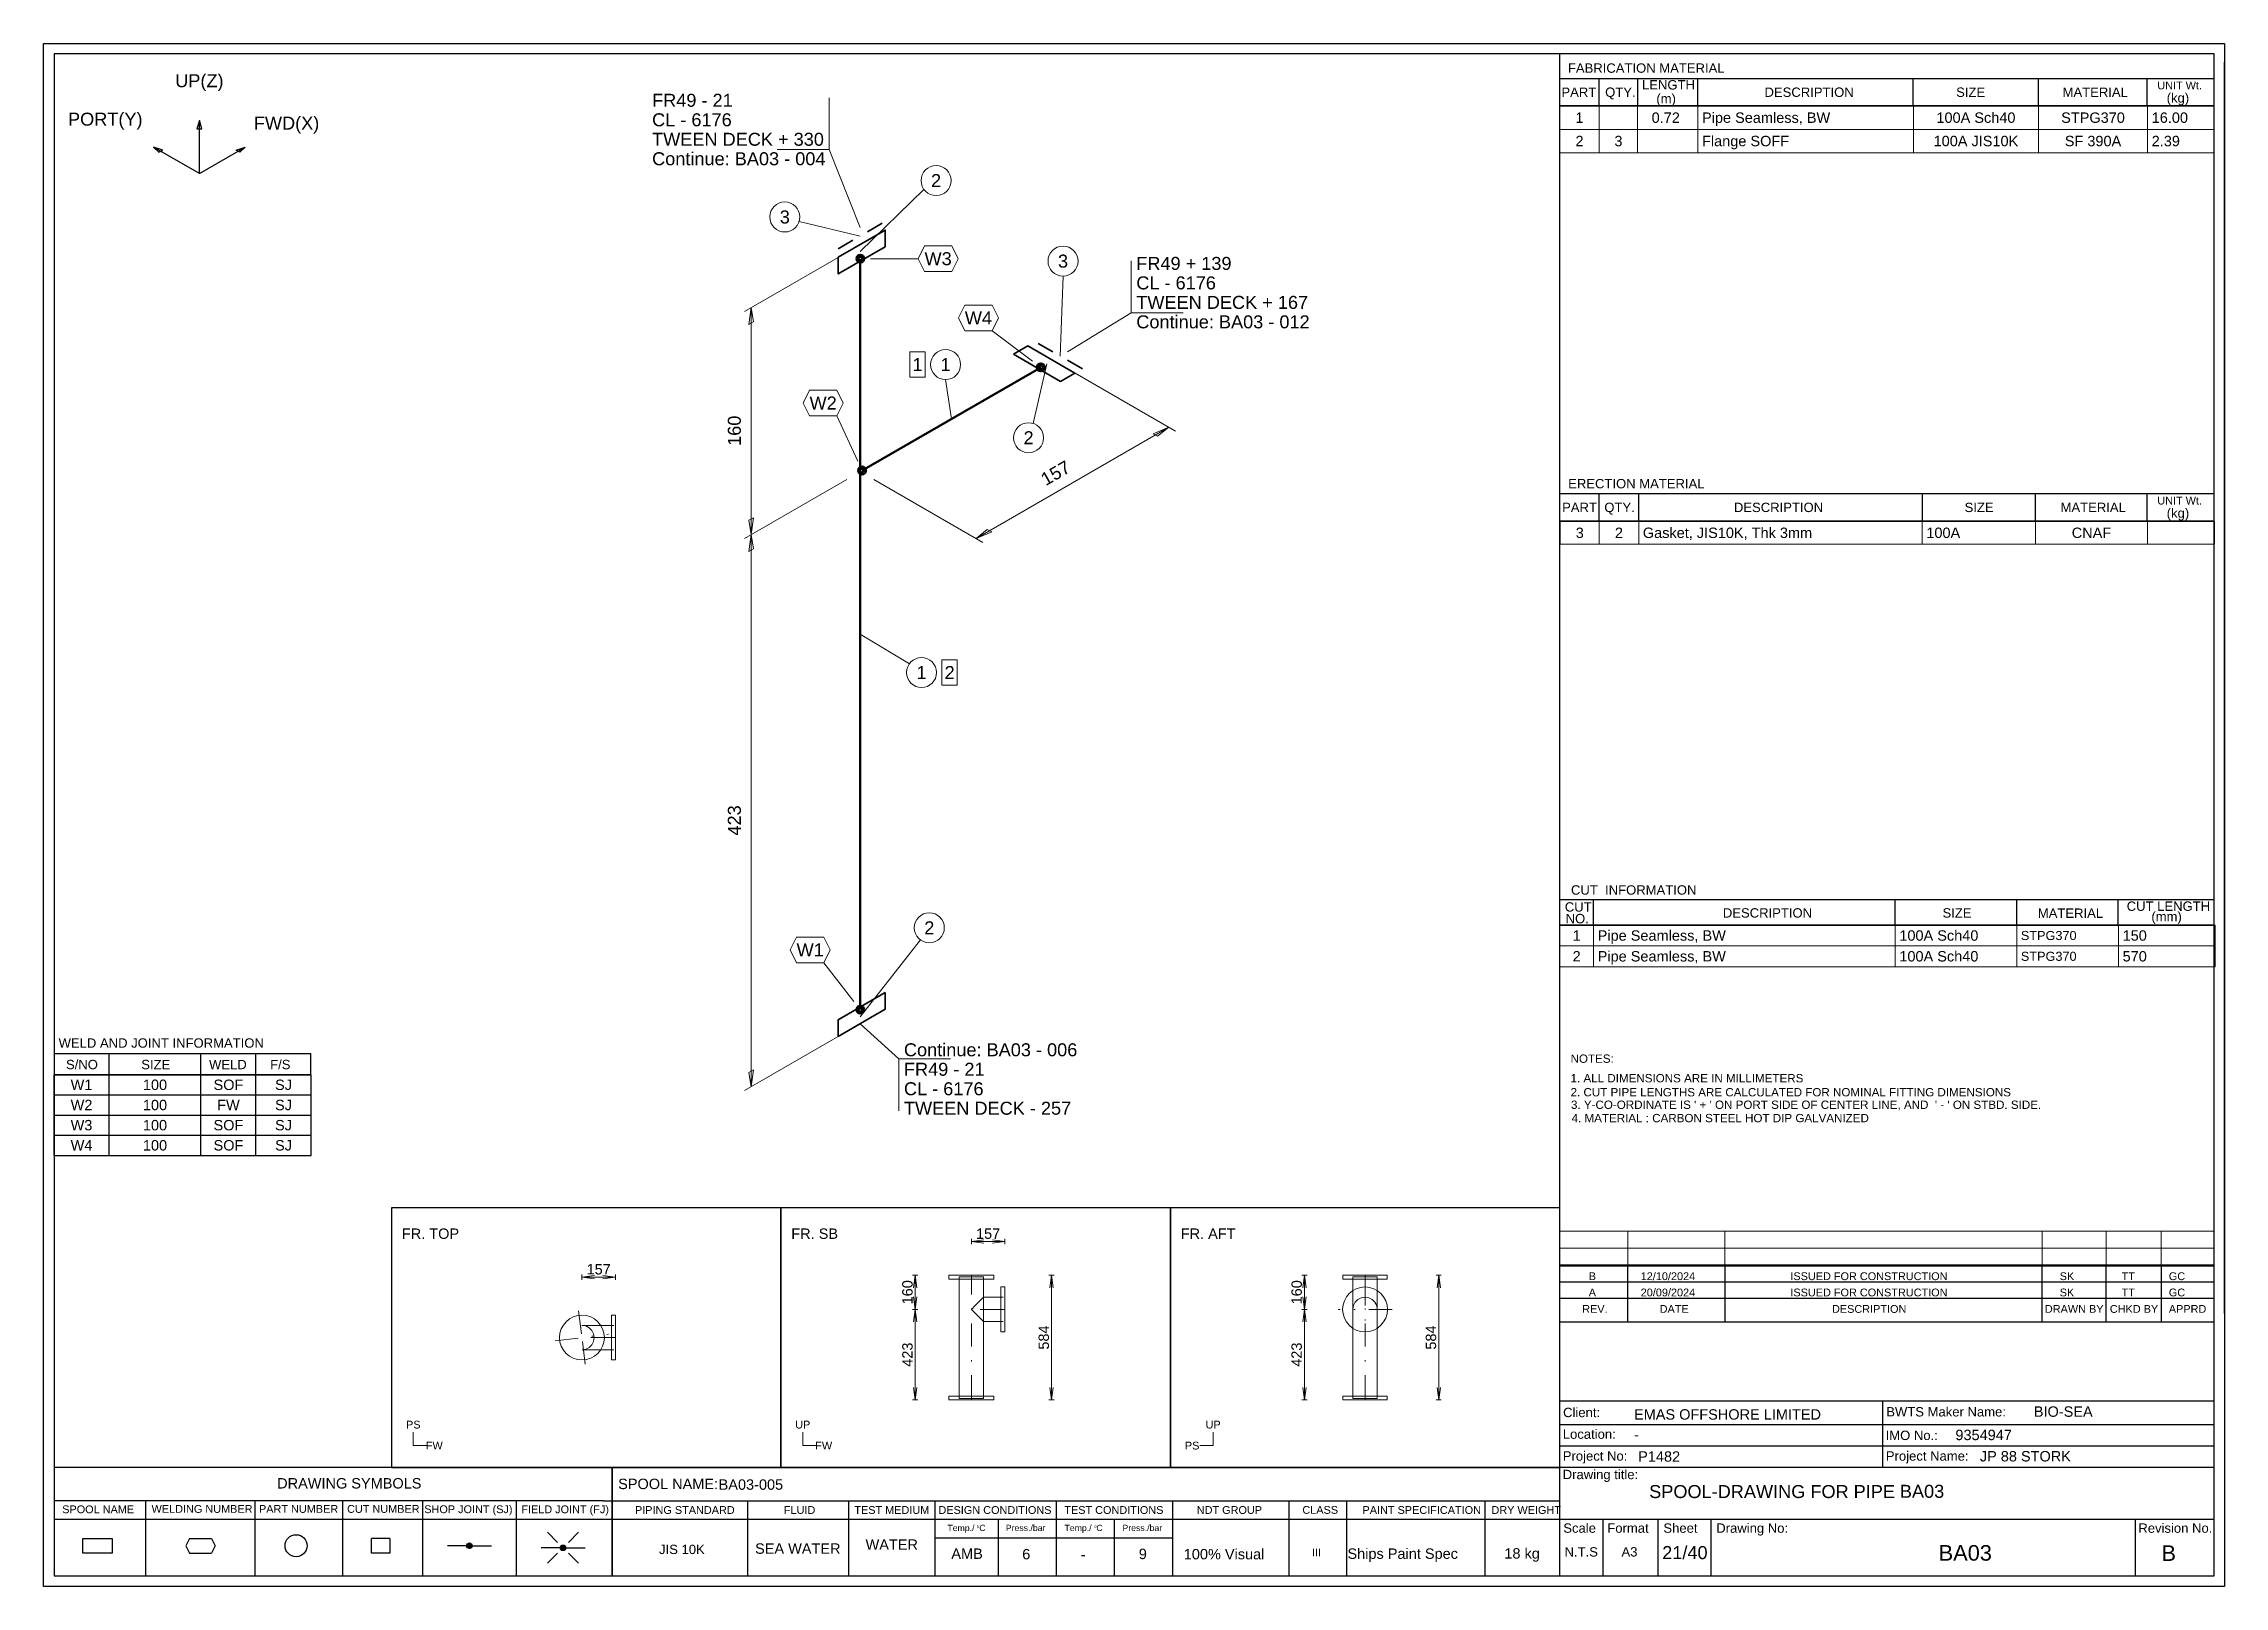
# Model space of a CAD drawing. Header units: millimetres. Extents: x 0 to 420, y 0 to 297.
import ezdxf
from ezdxf.enums import TextEntityAlignment as Align

# ---------------------------------------------------------------- set-up
doc = ezdxf.new("R2010")
doc.units = ezdxf.units.MM
doc.linetypes.add('DOTTED_DASHED5', pattern=[10, 4.444444, -2.666667, 0.222222, -2.666667])
for name, color, linetype in [('FramesFromTables', 40, 'Continuous'), ('I_Coordinates', 11, 'Continuous'), ('I_CutNumbers', 10, 'Continuous'), ('I_Dimensions', 4, 'Continuous'), ('I_OtherComponents', 2, 'Continuous'), ('I_PartNumbers', 9, 'Continuous'), ('I_Pipes', 1, 'Continuous'), ('I_Tags', 8, 'Continuous'), ('SymbolsOnDrawingSheet', 1, 'Continuous'), ('TextFromTables', 2, 'Continuous'), ('TextFromTextBoxes', 2, 'Continuous')]:
    doc.layers.add(name, color=color, linetype=linetype)
doc.styles.add('Cadmatic Default Text', font='arial.ttf')

msp = doc.modelspace()

# ---------------------------------------------------------------- texts
at = {"layer": 'SymbolsOnDrawingSheet', "linetype": 'ByBlock', "lineweight": 25, "style": 'Cadmatic Default Text'}
for s, p in [('UP(Z)', (30, 289.86)), ('PORT(Y)', (11.88, 282.46)), ('FWD(X)', (46.79, 281.7))]:
    msp.add_text(s, height=2.5, dxfattribs=at).set_placement(p, align=Align.MIDDLE_CENTER)
for s, p in [('FR. TOP', (69, 68.9)), ('FR. SB', (144, 68.9)), ('FR. AFT', (219, 68.9))]:
    msp.add_text(s, height=2, dxfattribs=at).set_placement(p, align=Align.TOP_LEFT)
at = {"layer": 'SymbolsOnDrawingSheet', "linetype": 'ByBlock', "lineweight": 13, "style": 'Cadmatic Default Text'}
for p in [(181.9, 67.9), (106.9, 61.04)]:
    msp.add_text('157', height=2, dxfattribs=at).set_placement(p, align=Align.MIDDLE_CENTER)
for s, p in [('160', (166.36, 56.61)), ('160', (241.32, 56.61)), ('423', (166.36, 44.61)), ('584', (192.62, 47.9)), ('423', (241.32, 44.61)), ('584', (267.19, 47.9))]:
    msp.add_text(s, height=2, rotation=90, dxfattribs=at).set_placement(p, align=Align.MIDDLE_CENTER)
at = {"layer": 'SymbolsOnDrawingSheet', "linetype": 'ByBlock', "lineweight": 18, "style": 'Cadmatic Default Text'}
for s, p in [('PS', (71.2, 31.14)), ('UP', (146.2, 31.14)), ('UP', (225.24, 31.14)), ('FW', (75.24, 27.1)), ('FW', (150.24, 27.1)), ('PS', (221.2, 27.1))]:
    msp.add_text(s, height=1.5, dxfattribs=at).set_placement(p, align=Align.MIDDLE_CENTER)

# ---------------------------------------------------------------- blocks, each defined once
blk = doc.blocks.new('BA01728716184_BOM_4')
at = {"layer": 'FramesFromTables', "linetype": 'ByBlock', "lineweight": 18}
for p, q in [((292, 285), (418, 285)), ((292, 276), (292, 285)), ((292, 276), (292, 285)), ((299.6, 276), (299.6, 285)), ((299.6, 276), (299.6, 285)), ((307, 276), (307, 285)), ((307, 276), (307, 285)), ((318.6, 276), (318.6, 285)), ((318.6, 276), (318.6, 285)), ((360.1, 276), (360.1, 285)), ((360.1, 276), (360.1, 285)), ((384.2, 276), (384.2, 285)), ((384.2, 276), (384.2, 285)), ((405.2, 276), (405.2, 285)), ((405.2, 276), (405.2, 285)), ((418, 276), (418, 285)), ((292, 280.5), (418, 280.5)), ((292, 205), (418.1, 205)), ((292, 200.67), (292, 205)), ((292.1, 200.67), (292.1, 205)), ((299.6, 200.67), (299.6, 205)), ((299.6, 200.67), (299.6, 205)), ((307.2, 200.67), (307.2, 205)), ((307.2, 200.67), (307.2, 205)), ((361.8, 200.67), (361.8, 205)), ((361.8, 200.67), (361.8, 205)), ((383.6, 200.67), (383.6, 205)), ((383.6, 200.67), (383.6, 205)), ((405.2, 200.67), (405.2, 205)), ((405.2, 200.67), (405.2, 205)), ((418, 200.67), (418, 205)), ((292, 127.3), (418.2, 127.3)), ((292, 119.3), (292, 127.3)), ((292, 119.3), (292, 127.3)), ((298.5, 119.3), (298.5, 127.3)), ((298.5, 119.3), (298.5, 127.3)), ((356.6, 119.3), (356.6, 127.3)), ((356.6, 119.3), (356.6, 127.3)), ((380, 119.3), (380, 127.3)), ((380, 119.3), (380, 127.3)), ((399.6, 119.3), (399.6, 127.3)), ((399.6, 119.3), (399.6, 127.3)), ((418, 119.3), (418, 127.3)), ((292, 123.3), (418.2, 123.3)), ((292, 68.4), (418, 68.4)), ((292, 58.6), (292, 68.4)), ((292, 58.6), (292, 68.4)), ((305.1, 58.6), (305.1, 68.4)), ((305.1, 58.6), (305.1, 68.4)), ((323.8, 58.6), (323.8, 68.4)), ((323.8, 58.6), (323.8, 68.4)), ((384.9, 58.6), (384.9, 68.4)), ((384.9, 58.6), (384.9, 68.4)), ((397.2, 58.6), (397.2, 68.4)), ((397.2, 58.6), (397.2, 68.4)), ((407.8, 58.6), (407.8, 68.4)), ((407.8, 58.6), (407.8, 68.4)), ((418, 58.6), (418, 68.4)), ((292, 65.13), (418, 65.13)), ((292, 61.87), (418, 61.87))]:
    blk.add_line(p, q, dxfattribs=at)
at = {"layer": 'FramesFromTables', "linetype": 'ByBlock', "lineweight": -3}
for p, q in [((2, 98.5), (51.5, 98.5)), ((2, 82.96), (2, 98.5)), ((2, 82.96), (2, 98.5)), ((12.6, 82.96), (12.6, 98.5)), ((12.6, 82.96), (12.6, 98.5)), ((30.3, 82.96), (30.3, 98.5)), ((30.3, 82.96), (30.3, 98.5)), ((40.9, 82.96), (40.9, 98.5)), ((40.9, 82.96), (40.9, 98.5)), ((51.5, 82.96), (51.5, 98.5)), ((2, 94.62), (51.5, 94.62)), ((2, 90.73), (51.5, 90.73)), ((2, 86.85), (51.5, 86.85))]:
    blk.add_line(p, q, dxfattribs=at)
at = {"layer": 'FramesFromTables', "linetype": 'ByBlock', "lineweight": 18, "flags": 128}
for points in [[(292, 276), (418, 276), (418, 285)], [(292, 200.67), (418.1, 200.67), (418.1, 205)], [(292, 119.3), (418.2, 119.3), (418.2, 127.3)], [(292, 58.6), (418, 58.6), (418, 68.4)]]:
    blk.add_lwpolyline(points, dxfattribs=at)
at = {"layer": 'FramesFromTables', "linetype": 'ByBlock', "lineweight": -3, "flags": 128}
blk.add_lwpolyline([(2, 82.96), (51.5, 82.96), (51.5, 98.5)], dxfattribs=at)
at = {"layer": 'TextFromTables', "linetype": 'ByBlock', "lineweight": 13, "style": 'Cadmatic Default Text'}
for s, p in [('1', (295.8, 282.75)), ('2', (295.8, 278.25))]:
    blk.add_text(s, height=2, dxfattribs=at).set_placement(p, align=Align.MIDDLE_CENTER)
at = {"layer": 'TextFromTables', "linetype": 'ByBlock', "lineweight": 25, "style": 'Cadmatic Default Text'}
for s, p in [('0.72 ', (312.8, 282.75)), ('100A Sch40', (372.15, 282.75)), ('STPG370', (394.7, 282.75)), ('3', (303.3, 278.25)), ('100A JIS10K', (372.15, 278.25)), ('SF 390A', (394.7, 278.25)), ('3', (295.85, 202.83)), ('2', (303.4, 202.83)), ('CNAF', (394.4, 202.83)), ('1', (295.25, 125.3)), ('2', (295.25, 121.3)), ('W1', (7.3, 96.56)), ('100', (21.45, 96.56)), ('SOF', (35.6, 96.56)), ('SJ', (46.2, 96.56)), ('W2', (7.3, 92.67)), ('100', (21.45, 92.67)), ('FW', (35.6, 92.67)), ('SJ', (46.2, 92.67)), ('W3', (7.3, 88.79)), ('100', (21.45, 88.79)), ('SOF', (35.6, 88.79)), ('SJ', (46.2, 88.79)), ('W4', (7.3, 84.91)), ('100', (21.45, 84.91)), ('SOF', (35.6, 84.91)), ('SJ', (46.2, 84.91))]:
    blk.add_text(s, height=2, dxfattribs=at).set_placement(p, align=Align.MIDDLE_CENTER)
for s, height, p in [('Pipe Seamless, BW ', 2, (319.4, 282.75)), ('16.00', 2, (406, 282.75)), ('Flange SOFF ', 2, (319.4, 278.25)), ('2.39', 2, (406, 278.25)), ('Gasket, JIS10K, Thk 3mm ', 2, (308, 202.83)), ('100A', 2, (362.6, 202.83)), ('Pipe Seamless, BW', 2, (299.3, 125.3)), ('100A Sch40', 2, (357.4, 125.3)), ('STPG370', 1.75, (380.8, 125.3)), ('150', 2, (400.4, 125.3)), ('Pipe Seamless, BW', 2, (299.3, 121.3)), ('100A Sch40', 2, (357.4, 121.3)), ('STPG370', 1.75, (380.8, 121.3)), ('570', 2, (400.4, 121.3))]:
    blk.add_text(s, height=height, dxfattribs=at).set_placement(p, align=Align.MIDDLE_LEFT)
at = {"layer": 'TextFromTextBoxes', "linetype": 'ByBlock', "lineweight": -3, "style": 'Cadmatic Default Text'}
for s, p in [('EMAS OFFSHORE LIMITED', (306.3, 33.1)), ('BIO-SEA', (383.3, 33.65)), ('9354947', (368.2, 29.15)), ('-', (306.3, 29.2)), ('P1482', (307.1, 25)), ('JP 88 STORK', (372.9, 25.05)), ('BA03-005', (130, 19.6))]:
    blk.add_text(s, height=2, dxfattribs=at).set_placement(p, align=Align.MIDDLE_LEFT)
at = {"layer": 'TextFromTextBoxes', "linetype": 'ByBlock', "lineweight": 25, "style": 'Cadmatic Default Text'}
blk.add_text('BA03', height=2.5, dxfattribs=at).set_placement((357.5, 18.3), align=Align.MIDDLE_LEFT)
at = {"layer": 'TextFromTextBoxes', "linetype": 'ByBlock', "lineweight": -3, "style": 'Cadmatic Default Text'}
for s, height, p in [('WATER', 2, (163.35, 8.05)), ('SEA WATER', 2, (145.25, 7.28)), ('AMB', 2, (177.85, 6.3)), ('6', 2, (189.25, 6.2)), ('-', 2, (200.2, 6.15)), ('9', 2, (211.7, 6.25)), ('100% Visual', 2, (227.35, 6.2)), ('Ships Paint Spec', 2, (261.75, 6.3)), ('18 kg', 2, (284.75, 6.35)), ('21/40', 2.5, (316.1, 6.5))]:
    blk.add_text(s, height=height, dxfattribs=at).set_placement(p, align=Align.MIDDLE_CENTER)
at = {"layer": 'TextFromTextBoxes', "linetype": 'ByBlock', "lineweight": 25, "style": 'Cadmatic Default Text'}
blk.add_text('BA03', height=3, dxfattribs=at).set_placement((370.1, 6.45), align=Align.MIDDLE_CENTER)
blk = doc.blocks.new('SEDS_SPOOL_FORMAT_Gol_4')
at = {"layer": 'SymbolsOnDrawingSheet', "linetype": 'ByBlock', "lineweight": -3, "flags": 128}
for points in [[(0, 297), (420, 297), (420, 0), (0, 0), (0, 297)], [(418.01, 295.01), (2, 295.01)], [(2, 295.01), (2, 2)], [(292.02, 50.91), (292.02, 295.01)], [(418.01, 2), (418.01, 295.01)], [(292.02, 290.3), (418.01, 290.3)], [(299.59, 285.01), (299.59, 290.3)], [(307.02, 285.01), (307.02, 290.3)], [(318.61, 285.01), (318.61, 290.3)], [(360.08, 285.01), (360.08, 290.3)], [(384.18, 285.01), (384.18, 290.3)], [(405.15, 285.01), (405.15, 290.3)], [(405.15, 285.01), (405.15, 290.3)], [(420, 52.53), (420, 293.46)], [(420, 52.53), (420, 293.46)], [(292.02, 284.66), (292.02, 288.77)], [(292, 285), (418, 285)], [(292, 253.5), (292, 285)], [(292, 253.5), (292, 285)], [(292.02, 285.01), (418.01, 285.01)], [(418.01, 285.01), (292.02, 285.01)], [(418, 253.5), (418, 285)], [(292.02, 210.38), (418.01, 210.38)], [(299.57, 205.08), (299.57, 210.38)], [(307.21, 205.08), (307.21, 210.38)], [(361.83, 205.03), (361.83, 210.38)], [(383.61, 205.08), (383.61, 210.38)], [(405.15, 205.17), (405.15, 210.38)], [(292.02, 205.08), (292.02, 209.18)], [(292.02, 205.08), (418.01, 205.08)], [(292.02, 186.7), (292.02, 205.08)], [(292.02, 186.7), (292.02, 205.08)], [(418.01, 205.08), (292.02, 205.08)], [(418, 166), (418, 205)], [(292.02, 132.23), (418.01, 132.23)], [(292.02, 127.3), (292.02, 131.41)], [(298.48, 127.3), (298.48, 132.23)], [(356.6, 127.3), (356.6, 132.23)], [(380.01, 127.3), (380.01, 132.23)], [(399.56, 127.3), (399.56, 132.23)], [(292.02, 127.3), (418.01, 127.3)], [(418.01, 127.3), (292.02, 127.3)], [(418, 111.3), (418, 127.3)], [(2, 102.57), (51.49, 102.57)], [(12.6, 98.45), (12.6, 102.57)], [(30.28, 98.45), (30.28, 102.57)], [(40.88, 98.45), (40.88, 102.57)], [(51.49, 98.45), (51.49, 102.57)], [(2, 98.5), (51.5, 98.5)], [(2, 98.5), (51.5, 98.5)], [(51.49, 98.47), (2, 98.47)], [(2, 98.45), (51.49, 98.45)], [(418, 55.4), (418, 68.5)], [(292.02, 52.57), (292.02, 66.5)], [(292.02, 52.57), (292.02, 66.5)], [(292.02, 61.73), (418.01, 61.73)], [(305.1, 50.91), (305.1, 61.73)], [(323.84, 50.91), (323.84, 61.73)], [(384.91, 50.91), (384.91, 61.73)], [(397.21, 50.91), (397.21, 61.73)], [(407.86, 50.91), (407.86, 61.73)], [(292.02, 58.6), (418.01, 58.6)], [(292.02, 55.47), (418.01, 55.47)], [(292.02, 50.91), (418.01, 50.91)], [(292.02, 2), (292.02, 50.91)], [(292.02, 35.73), (418.01, 35.73)], [(354.24, 22.93), (354.24, 35.73)], [(292.02, 31.13), (418.01, 31.13)], [(292.02, 27.03), (418.01, 27.03)], [(2, 22.93), (107.74, 22.93)], [(107.74, 22.93), (292.02, 22.93)], [(109.52, 22.93), (109.52, 2)], [(109.52, 2), (109.52, 22.93)], [(292.02, 22.93), (418.01, 22.93)], [(107.74, 16.45), (2, 16.45)], [(2, 12.91), (292.02, 12.91)], [(19.62, 16.45), (19.62, 2)], [(40.69, 16.45), (40.69, 2)], [(57.56, 16.45), (57.56, 2)], [(72.95, 16.45), (72.95, 2)], [(91.02, 16.45), (91.02, 2)], [(107.74, 16.45), (292.02, 16.45)], [(135.58, 16.45), (135.58, 2)], [(155.03, 16.45), (155.03, 2)], [(171.67, 16.45), (171.67, 2)], [(183.82, 12.91), (183.82, 2)], [(195.02, 16.45), (195.02, 2)], [(206.21, 12.91), (206.21, 2)], [(217.4, 16.45), (217.4, 2)], [(239.85, 16.45), (239.85, 2)], [(250.91, 16.34), (250.91, 2)], [(277.59, 16.45), (277.59, 2)], [(292.02, 12.91), (418.01, 12.91)], [(300.39, 2), (300.39, 12.91)], [(310.96, 2), (310.96, 12.91)], [(321.13, 2), (321.13, 12.91)], [(402.9, 2), (402.9, 12.91)], [(13.2, 6.41), (7.55, 6.41), (7.55, 9.23), (13.2, 9.23)], [(13.2, 9.23), (13.2, 6.41)], [(28.12, 9.23), (27.42, 7.82)], [(28.12, 9.23), (32.36, 9.23)], [(32.36, 9.23), (33.07, 7.82)], [(66.68, 9.23), (66.68, 6.41), (63.15, 6.41), (63.15, 9.23)], [(66.68, 9.23), (63.15, 9.23)], [(99, 8.47), (97.06, 10.41)], [(101.09, 8.47), (103.03, 10.41)], [(171.67, 9.37), (217.4, 9.37)], [(171.67, 9.37), (217.4, 9.37)], [(27.42, 7.82), (28.12, 6.41)], [(28.12, 6.41), (32.36, 6.41)], [(33.07, 7.82), (32.36, 6.41)], [(81.48, 7.82), (77.79, 7.82)], [(81.49, 7.78), (82.04, 8.32)], [(81.51, 7.9), (81.93, 8.32)], [(81.52, 7.7), (82.14, 8.32)], [(81.55, 7.62), (82.22, 8.29)], [(81.56, 8.06), (81.76, 8.26)], [(81.57, 7.54), (82.28, 8.25)], [(81.62, 7.48), (82.34, 8.2)], [(81.68, 7.44), (82.4, 8.16)], [(81.74, 7.39), (82.45, 8.1)], [(81.8, 7.35), (82.48, 8.02)], [(81.88, 7.32), (82.5, 7.94)], [(81.98, 7.32), (82.53, 7.86)], [(82.09, 7.32), (82.52, 7.75)], [(82.24, 7.36), (82.47, 7.59)], [(82.54, 7.82), (86.24, 7.82)], [(99.51, 7.42), (95.82, 7.42)], [(99, 6.38), (97.06, 4.44)], [(99.53, 7.47), (99.99, 7.93)], [(99.53, 7.37), (100.1, 7.93)], [(99.56, 7.29), (100.2, 7.93)], [(99.58, 7.62), (99.88, 7.93)], [(99.58, 7.21), (100.27, 7.89)], [(99.61, 7.13), (100.33, 7.84)], [(99.67, 7.08), (100.39, 7.8)], [(99.73, 7.03), (100.45, 7.75)], [(99.79, 6.99), (100.49, 7.69)], [(99.85, 6.94), (100.52, 7.61)], [(99.94, 6.92), (100.54, 7.53)], [(100.04, 6.92), (100.57, 7.45)], [(100.15, 6.92), (100.54, 7.31)], [(100.38, 7.04), (100.49, 7.15)], [(100.57, 7.42), (104.27, 7.42)], [(101.09, 6.38), (103.03, 4.44)], [(2, 2), (418.01, 2)]]:
    blk.add_lwpolyline(points, dxfattribs=at)
at = {"layer": 'SymbolsOnDrawingSheet', "linetype": 'ByBlock', "lineweight": -3}
for centre, radius in [((48.63, 7.82), 2.12), ((82.01, 7.82), 0.53), ((100.04, 7.42), 0.53)]:
    blk.add_circle(centre, radius, dxfattribs=at)
at = {"layer": 'SymbolsOnDrawingSheet', "linetype": 'ByBlock', "lineweight": -3, "style": 'Cadmatic Default Text'}
for s, height, p in [('FABRICATION MATERIAL', 1.8, (293.57, 293.19)), ('LENGTH', 1.8, (307.84, 289.97)), ('PART', 1.8, (292.32, 288.55)), ('QTY.', 1.8, (300.74, 288.55)), ('DESCRIPTION', 1.8, (331.43, 288.55)), ('SIZE', 1.8, (368.34, 288.55)), ('MATERIAL', 1.8, (388.84, 288.55)), ('UNIT Wt.', 1.5, (407.08, 289.7)), (' (kg)', 1.8, (408.19, 287.46)), ('ERECTION MATERIAL', 1.8, (293.62, 213.19)), ('PART', 1.8, (292.45, 208.62)), ('QTY.', 1.8, (300.58, 208.62)), ('DESCRIPTION', 1.8, (325.54, 208.62)), ('SIZE', 1.8, (369.97, 208.62)), ('MATERIAL', 1.8, (388.45, 208.62)), ('UNIT Wt.', 1.5, (407.08, 209.77)), (' (kg)', 1.8, (408.19, 207.53)), ('CUT  INFORMATION', 1.8, (294.16, 134.97)), ('CUT ', 1.8, (292.97, 131.7)), ('DESCRIPTION', 1.8, (323.41, 130.55)), ('SIZE', 1.8, (365.72, 130.55)), ('MATERIAL', 1.8, (384.07, 130.5)), ('CUT LENGTH', 1.8, (401.19, 131.85)), ('NO.', 1.8, (293.13, 129.46)), ('(mm)', 1.8, (405.94, 129.85)), ('WELD AND JOINT INFORMATION', 1.8, (2.89, 105.5)), ('S/NO', 1.8, (4.31, 101.36)), ('SIZE', 1.8, (18.81, 101.36)), ('WELD', 1.8, (31.86, 101.36)), ('F/S', 1.8, (43.63, 101.36)), ('SPOOL-DRAWING FOR PIPE', 2.5, (309.22, 19.5))]:
    blk.add_text(s, height=height, dxfattribs=at).set_placement(p, align=Align.TOP_LEFT)
for s, height, p in [('(m)', 1.8, (310.6, 285.51)), ('Client:', 1.8, (292.64, 32.58)), ('BWTS Maker Name:', 1.8, (354.88, 32.71)), ('Location:', 1.8, (292.58, 28.41)), ('IMO No.:', 1.8, (354.76, 28.17)), ('Project No:', 1.8, (292.58, 24.2)), ('Project Name:', 1.8, (354.8, 24.2)), ('Drawing title:', 1.8, (292.57, 20.64)), ('DRAWING SYMBOLS', 2, (44.98, 18.84)), ('Temp./  C   ', 1.2, (174.06, 10.65)), ('0', 0.53, (179.71, 11.25)), ('Press./bar', 1.2, (185.31, 10.65)), ('Temp./  C   ', 1.2, (196.61, 10.65)), ('0', 0.53, (202.37, 11.25)), ('Press./bar', 1.2, (207.78, 10.65)), ('Scale', 1.8, (292.68, 10.32)), ('Format', 1.8, (301.16, 10.32)), ('Sheet', 1.8, (311.96, 10.32)), ('Drawing No:', 1.8, (322.14, 10.32)), ('Revision No.', 1.8, (403.43, 10.32)), ('N.T.S', 1.8, (292.92, 5.74)), ('A3', 1.8, (303.89, 5.74))]:
    blk.add_text(s, height=height, dxfattribs=at).set_placement(p)
for s, height, p in [('NOTES:', 1.6, (294.08, 101.59)), ('1. ALL DIMENSIONS ARE IN MILLIMETERS', 1.6, (294.08, 97.83)), ('2. CUT PIPE LENGTHS ARE CALCULATED FOR NOMINAL FITTING DIMENSIONS', 1.6, (294.08, 95.13)), ("3. Y-CO-ORDINATE IS ' + ' ON PORT SIDE OF CENTER LINE, AND  ' - ' ON STBD. SIDE.", 1.6, (294.16, 92.72)), ('4. MATERIAL : CARBON STEEL HOT DIP GALVANIZED', 1.6, (294.28, 90.15)), ('B', 1.5, (297.58, 59.71)), ('12/10/2024', 1.5, (307.59, 59.71)), ('ISSUED FOR CONSTRUCTION', 1.5, (336.41, 59.71)), ('SK', 1.5, (388.28, 59.71)), ('TT', 1.5, (400.21, 59.71)), ('GC', 1.5, (409.3, 59.71)), ('A', 1.5, (297.58, 56.58)), ('20/09/2024', 1.5, (307.59, 56.58)), ('ISSUED FOR CONSTRUCTION', 1.5, (336.41, 56.58)), ('SK', 1.5, (388.28, 56.58)), ('TT', 1.5, (400.21, 56.58)), ('GC', 1.5, (409.3, 56.58)), ('REV.', 1.5, (296.32, 53.41)), ('DATE', 1.5, (311.24, 53.41)), ('DESCRIPTION', 1.5, (344.43, 53.41)), ('DRAWN BY', 1.5, (385.43, 53.41)), ('CHKD BY', 1.5, (397.94, 53.41)), ('APPRD', 1.5, (409.3, 53.41)), ('SPOOL NAME:', 2, (110.65, 19.73)), ('SPOOL NAME', 1.5, (3.58, 14.83)), ('WELDING NUMBER', 1.5, (20.79, 14.91)), ('PART NUMBER', 1.5, (41.48, 14.91)), ('CUT NUMBER', 1.5, (58.44, 14.91)), ('SHOP JOINT (SJ)', 1.5, (73.31, 14.85)), ('FIELD JOINT (FJ)', 1.5, (92, 14.83)), ('PIPING STANDARD', 1.5, (113.89, 14.7)), ('FLUID', 1.5, (142.57, 14.7)), ('TEST MEDIUM', 1.5, (156.14, 14.7)), ('DESIGN CONDITIONS', 1.5, (172.34, 14.7)), ('TEST CONDITIONS', 1.5, (196.58, 14.7)), ('NDT GROUP', 1.5, (222.09, 14.7)), ('CLASS', 1.5, (242.43, 14.72)), ('PAINT SPECIFICATION', 1.5, (254.01, 14.7)), ('DRY WEIGHT', 1.5, (278.84, 14.7)), ('JIS 10K', 1.8, (118.53, 7.12)), ('III', 1.5, (244.26, 6.51)), ('B', 3, (407.89, 6.4))]:
    blk.add_text(s, height=height, dxfattribs=at).set_placement(p, align=Align.MIDDLE_LEFT)
blk = doc.blocks.new('BA01728716184_PRT_47_3')
at = {"layer": 'I_OtherComponents', "linetype": 'ByBlock', "lineweight": 35}
for p, q in [((101.04, 234.21), (103.87, 235.84)), ((106.7, 237.47), (109.52, 239.11))]:
    blk.add_line(p, q, dxfattribs=at)
blk = doc.blocks.new('BA01728716184_PRT_48_3')
at = {"layer": 'I_OtherComponents', "linetype": 'ByBlock', "lineweight": 35, "flags": 128}
blk.add_lwpolyline([(110.09, 234.59), (110.09, 237.8), (101.04, 232.58), (101.04, 229.36), (110.09, 234.59)], dxfattribs=at)
at = {"layer": 'I_OtherComponents', "linetype": 'ByBlock', "lineweight": 50}
for radius in [0.75, 0.375]:
    blk.add_circle((105.28, 232.3), radius, dxfattribs=at)
blk = doc.blocks.new('BA01728716184_PRT_49_3')
at = {"layer": 'I_Pipes', "linetype": 'ByBlock', "lineweight": 50}
blk.add_line((105.28, 232.3), (105.28, 87.73), dxfattribs=at)
blk = doc.blocks.new('BA01728716184_PRT_53_3')
at = {"layer": 'I_OtherComponents', "linetype": 'ByBlock', "lineweight": 35, "flags": 128}
blk.add_lwpolyline([(110.09, 91), (110.09, 87.79), (101.04, 82.56), (101.04, 85.77), (110.09, 91)], dxfattribs=at)
at = {"layer": 'I_OtherComponents', "linetype": 'ByBlock', "lineweight": 50}
for radius in [0.75, 0.375]:
    blk.add_circle((105.28, 87.73), radius, dxfattribs=at)
blk = doc.blocks.new('BA01728716184_PRT_122_3')
at = {"layer": 'I_OtherComponents', "linetype": 'ByBlock', "lineweight": 35}
for p, q in [((142.39, 214.37), (139.56, 216)), ((148.05, 211.11), (145.22, 212.74))]:
    blk.add_line(p, q, dxfattribs=at)
blk = doc.blocks.new('BA01728716184_PRT_123_3')
at = {"layer": 'I_OtherComponents', "linetype": 'ByBlock', "lineweight": 35, "flags": 128}
blk.add_lwpolyline([(134.8, 213.91), (137.58, 215.51), (146.63, 210.29), (143.85, 208.68), (134.8, 213.91)], dxfattribs=at)
at = {"layer": 'I_OtherComponents', "linetype": 'ByBlock', "lineweight": 50}
for radius in [0.75, 0.375]:
    blk.add_circle((140.04, 211.38), radius, dxfattribs=at)
blk = doc.blocks.new('BA01728716184_PRT_124_3')
at = {"layer": 'I_Pipes', "linetype": 'ByBlock', "lineweight": 50}
blk.add_line((140.04, 211.38), (105.63, 191.52), dxfattribs=at)
blk = doc.blocks.new('BA01728716184_DIM_0_3')
at = {"layer": 'I_Dimensions', "linetype": 'ByBlock', "lineweight": 0}
for p, q in [((82.98, 178.44), (102.68, 189.81)), ((84.28, 72.88), (84.28, 179.19)), ((102.68, 83.51), (82.98, 72.13))]:
    blk.add_line(p, q, dxfattribs=at)
at = {"layer": 'I_Dimensions', "linetype": 'ByBlock', "lineweight": 0, "flags": 128}
for points in [[(84.28, 179.19), (84.71, 176.44), (83.84, 175.94), (84.28, 179.19)], [(84.28, 72.88), (84.71, 76.13), (83.84, 75.63), (84.28, 72.88)]]:
    blk.add_lwpolyline(points, dxfattribs=at)
at = {"layer": 'I_Dimensions', "linetype": 'ByBlock', "lineweight": 0, "style": 'Cadmatic Default Text'}
blk.add_text('423', height=2.5, rotation=90, dxfattribs=at).set_placement((81.03, 124.16), align=Align.MIDDLE_CENTER)
blk = doc.blocks.new('BA01728716184_DIM_1_3')
at = {"layer": 'I_Dimensions', "linetype": 'ByBlock', "lineweight": 0}
for p, q in [((82.98, 222.15), (102.68, 233.52)), ((84.28, 179.19), (84.28, 222.9)), ((102.68, 189.81), (82.98, 178.44))]:
    blk.add_line(p, q, dxfattribs=at)
at = {"layer": 'I_Dimensions', "linetype": 'ByBlock', "lineweight": 0, "flags": 128}
for points in [[(84.28, 222.9), (84.71, 220.15), (83.85, 219.65), (84.28, 222.9)], [(84.28, 179.19), (84.71, 182.44), (83.85, 181.94), (84.28, 179.19)]]:
    blk.add_lwpolyline(points, dxfattribs=at)
at = {"layer": 'I_Dimensions', "linetype": 'ByBlock', "lineweight": 0, "style": 'Cadmatic Default Text'}
blk.add_text('160', height=2.5, rotation=90, dxfattribs=at).set_placement((81.03, 199.17), align=Align.MIDDLE_CENTER)
blk = doc.blocks.new('BA01728716184_DIM_2_3')
at = {"layer": 'I_Dimensions', "linetype": 'ByBlock', "lineweight": 0}
for p, q in [((165.99, 199.11), (144.99, 211.24)), ((127.58, 178.44), (164.69, 199.86)), ((107.88, 189.81), (128.88, 177.69))]:
    blk.add_line(p, q, dxfattribs=at)
at = {"layer": 'I_Dimensions', "linetype": 'ByBlock', "lineweight": 0, "flags": 128}
for points in [[(164.69, 199.86), (162.53, 198.11), (161.66, 198.61), (164.69, 199.86)], [(127.58, 178.44), (130.61, 179.69), (129.75, 180.19), (127.58, 178.44)]]:
    blk.add_lwpolyline(points, dxfattribs=at)
at = {"layer": 'I_Dimensions', "linetype": 'ByBlock', "lineweight": 0, "style": 'Cadmatic Default Text'}
blk.add_text('157', height=2.5, rotation=30, dxfattribs=at).set_placement((142.89, 191.03), align=Align.MIDDLE_CENTER)
blk = doc.blocks.new('BA01728716184_CRD_0_3')
at = {"layer": 'I_Coordinates', "linetype": 'ByBlock', "lineweight": 0}
blk.add_line((99.28, 253.29), (105.28, 238.29), dxfattribs=at)
at = {"layer": 'I_Coordinates', "linetype": 'ByBlock', "lineweight": 0, "flags": 128}
blk.add_lwpolyline([(99.28, 263.29), (99.28, 253.29), (89.28, 253.29)], dxfattribs=at)
at = {"layer": 'I_Coordinates', "linetype": 'ByBlock', "lineweight": 0, "style": 'Cadmatic Default Text'}
for s, p in [('FR49 - 21', (65.19, 261.54)), ('TWEEN DECK + 330', (65.19, 254.04)), ('CL - 6176', (65.19, 257.79)), ('Continue: BA03 - 004', (65.19, 250.29))]:
    blk.add_text(s, height=2.5, dxfattribs=at).set_placement(p)
blk = doc.blocks.new('BA01728716184_CRD_1_3')
at = {"layer": 'I_Coordinates', "linetype": 'ByBlock', "lineweight": 0}
blk.add_line((112.69, 78.25), (105.28, 85.01), dxfattribs=at)
at = {"layer": 'I_Coordinates', "linetype": 'ByBlock', "lineweight": 0, "flags": 128}
blk.add_lwpolyline([(112.69, 68.25), (112.69, 78.25), (122.69, 78.25)], dxfattribs=at)
at = {"layer": 'I_Coordinates', "linetype": 'ByBlock', "lineweight": 0, "style": 'Cadmatic Default Text'}
for s, p in [('Continue: BA03 - 006', (113.69, 81.25)), ('FR49 - 21', (113.69, 77.5)), ('CL - 6176', (113.69, 73.75)), ('TWEEN DECK - 257', (113.69, 70))]:
    blk.add_text(s, height=2.5, dxfattribs=at).set_placement(p, align=Align.TOP_LEFT)
blk = doc.blocks.new('BA01728716184_CRD_2_3')
at = {"layer": 'I_Coordinates', "linetype": 'ByBlock', "lineweight": 0}
blk.add_line((157.44, 221.89), (145.22, 214.37), dxfattribs=at)
at = {"layer": 'I_Coordinates', "linetype": 'ByBlock', "lineweight": 0, "flags": 128}
blk.add_lwpolyline([(157.44, 231.89), (157.44, 221.89), (167.44, 221.89)], dxfattribs=at)
at = {"layer": 'I_Coordinates', "linetype": 'ByBlock', "lineweight": 0, "style": 'Cadmatic Default Text'}
for s, p in [('FR49 + 139', (158.44, 230.14)), ('CL - 6176', (158.44, 226.39)), ('TWEEN DECK + 167', (158.44, 222.64)), ('Continue: BA03 - 012', (158.44, 218.89))]:
    blk.add_text(s, height=2.5, dxfattribs=at).set_placement(p)
blk = doc.blocks.new('BA01728716184_PTN_0_3')
at = {"layer": 'I_PartNumbers', "linetype": 'ByBlock', "lineweight": 0}
blk.add_line((117.54, 245.63), (105.28, 233.66), dxfattribs=at)
blk.add_circle((119.88, 247.33), 2.89, dxfattribs=at)
at = {"layer": 'I_PartNumbers', "linetype": 'ByBlock', "lineweight": 0, "style": 'Cadmatic Default Text'}
blk.add_text('2', height=2.5, dxfattribs=at).set_placement((119.88, 247.33), align=Align.MIDDLE_CENTER)
blk = doc.blocks.new('BA01728716184_PTN_1_3')
at = {"layer": 'I_PartNumbers', "linetype": 'ByBlock', "lineweight": 0}
blk.add_line((93.51, 239.43), (105.28, 236.66), dxfattribs=at)
blk.add_circle((90.75, 240.33), 2.89, dxfattribs=at)
at = {"layer": 'I_PartNumbers', "linetype": 'ByBlock', "lineweight": 0, "style": 'Cadmatic Default Text'}
blk.add_text('3', height=2.5, dxfattribs=at).set_placement((90.75, 240.33), align=Align.MIDDLE_CENTER)
blk = doc.blocks.new('BA01728716184_PTN_2_3')
at = {"layer": 'I_PartNumbers', "linetype": 'ByBlock', "lineweight": 0}
blk.add_line((121.72, 209.02), (122.83, 201.45), dxfattribs=at)
blk.add_circle((121.72, 211.91), 2.89, dxfattribs=at)
at = {"layer": 'I_PartNumbers', "linetype": 'ByBlock', "lineweight": 0, "style": 'Cadmatic Default Text'}
blk.add_text('1', height=2.5, dxfattribs=at).set_placement((121.72, 211.91), align=Align.MIDDLE_CENTER)
blk = doc.blocks.new('BA01728716184_PTN_3_3')
at = {"layer": 'I_PartNumbers', "linetype": 'ByBlock', "lineweight": 0}
blk.add_line((138.59, 200.58), (141.21, 212.06), dxfattribs=at)
blk.add_circle((137.7, 197.83), 2.89, dxfattribs=at)
at = {"layer": 'I_PartNumbers', "linetype": 'ByBlock', "lineweight": 0, "style": 'Cadmatic Default Text'}
blk.add_text('2', height=2.5, dxfattribs=at).set_placement((137.7, 197.83), align=Align.MIDDLE_CENTER)
blk = doc.blocks.new('BA01728716184_PTN_4_3')
at = {"layer": 'I_PartNumbers', "linetype": 'ByBlock', "lineweight": 0}
blk.add_line((116.88, 101.14), (105.28, 86.37), dxfattribs=at)
blk.add_circle((118.58, 103.48), 2.89, dxfattribs=at)
at = {"layer": 'I_PartNumbers', "linetype": 'ByBlock', "lineweight": 0, "style": 'Cadmatic Default Text'}
blk.add_text('2', height=2.5, dxfattribs=at).set_placement((118.58, 103.48), align=Align.MIDDLE_CENTER)
blk = doc.blocks.new('BA01728716184_PTN_5_3')
at = {"layer": 'I_PartNumbers', "linetype": 'ByBlock', "lineweight": 0}
blk.add_line((144.33, 228.94), (143.81, 213.56), dxfattribs=at)
blk.add_circle((144.33, 231.83), 2.89, dxfattribs=at)
at = {"layer": 'I_PartNumbers', "linetype": 'ByBlock', "lineweight": 0, "style": 'Cadmatic Default Text'}
blk.add_text('3', height=2.5, dxfattribs=at).set_placement((144.33, 231.83), align=Align.MIDDLE_CENTER)
blk = doc.blocks.new('BA01728716184_PTN_6_3')
at = {"layer": 'I_PartNumbers', "linetype": 'ByBlock', "lineweight": 0}
blk.add_line((114.74, 154.33), (105.28, 160.02), dxfattribs=at)
blk.add_circle((117.08, 152.63), 2.89, dxfattribs=at)
at = {"layer": 'I_PartNumbers', "linetype": 'ByBlock', "lineweight": 0, "style": 'Cadmatic Default Text'}
blk.add_text('1', height=2.5, dxfattribs=at).set_placement((117.08, 152.63), align=Align.MIDDLE_CENTER)
blk = doc.blocks.new('BA01728716184_CUT_7_3')
at = {"layer": 'I_CutNumbers', "linetype": 'ByBlock', "lineweight": 0, "flags": 128}
blk.add_lwpolyline([(117.78, 209.46), (117.78, 214.36), (114.84, 214.36), (114.84, 209.46), (117.78, 209.46)], dxfattribs=at)
at = {"layer": 'I_CutNumbers', "linetype": 'ByBlock', "lineweight": 0, "style": 'Cadmatic Default Text'}
blk.add_text('1', height=2.5, dxfattribs=at).set_placement((116.31, 211.91), align=Align.MIDDLE_CENTER)
blk = doc.blocks.new('BA01728716184_CUT_8_3')
at = {"layer": 'I_CutNumbers', "linetype": 'ByBlock', "lineweight": 0, "flags": 128}
blk.add_lwpolyline([(123.96, 150.18), (123.96, 155.07), (121.02, 155.07), (121.02, 150.18), (123.96, 150.18)], dxfattribs=at)
at = {"layer": 'I_CutNumbers', "linetype": 'ByBlock', "lineweight": 0, "style": 'Cadmatic Default Text'}
blk.add_text('2', height=2.5, dxfattribs=at).set_placement((122.49, 152.63), align=Align.MIDDLE_CENTER)
blk = doc.blocks.new('Pi_Weld_0')
at = {"layer": 'I_Tags', "linetype": 'ByBlock', "lineweight": 0, "flags": 128}
for points in [[(-3.84, 0), (-13, 0)], [(-2.62, 2.45), (-3.84, 0)], [(-3.84, 0), (-2.62, -2.45)], [(2.62, 2.45), (-2.62, 2.45)], [(3.84, 0), (2.62, 2.45)], [(2.62, -2.45), (3.84, 0)], [(-2.62, -2.45), (2.62, -2.45)]]:
    blk.add_lwpolyline(points, dxfattribs=at)
at = {"layer": 'I_Tags', "linetype": 'ByBlock', "lineweight": 0, "style": 'Cadmatic Default Text'}
blk.add_text('W3', height=2.5, dxfattribs=at).set_placement((0, 0), align=Align.MIDDLE_CENTER)
blk = doc.blocks.new('Pi_Weld_1')
at = {"layer": 'I_Tags', "linetype": 'ByBlock', "lineweight": 0, "flags": 128}
for points in [[(-2.62, 2.45), (-3.84, 0)], [(-3.84, 0), (-2.62, -2.45)], [(2.62, 2.45), (-2.62, 2.45)], [(3.84, 0), (2.62, 2.45)], [(2.62, -2.45), (3.84, 0)], [(-2.62, -2.45), (2.62, -2.45)], [(2.62, -2.45), (8.42, -9.91)]]:
    blk.add_lwpolyline(points, dxfattribs=at)
at = {"layer": 'I_Tags', "linetype": 'ByBlock', "lineweight": 0, "style": 'Cadmatic Default Text'}
blk.add_text('W1', height=2.5, dxfattribs=at).set_placement((0, 0), align=Align.MIDDLE_CENTER)
blk = doc.blocks.new('Pi_Weld_2')
at = {"layer": 'I_Tags', "linetype": 'ByBlock', "lineweight": 0, "flags": 128}
for points in [[(-2.62, 2.45), (-3.84, 0)], [(-3.84, 0), (-2.62, -2.45)], [(2.62, 2.45), (-2.62, 2.45)], [(3.84, 0), (2.62, 2.45)], [(2.62, -2.45), (3.84, 0)], [(-2.62, -2.45), (2.62, -2.45)], [(2.62, -2.45), (6.66, -11.18)]]:
    blk.add_lwpolyline(points, dxfattribs=at)
at = {"layer": 'I_Tags', "linetype": 'ByBlock', "lineweight": 0, "style": 'Cadmatic Default Text'}
blk.add_text('W2', height=2.5, dxfattribs=at).set_placement((0, 0), align=Align.MIDDLE_CENTER)
blk = doc.blocks.new('Pi_Weld_3')
at = {"layer": 'I_Tags', "linetype": 'ByBlock', "lineweight": 0, "flags": 128}
for points in [[(-2.62, 2.45), (-3.84, 0)], [(-3.84, 0), (-2.62, -2.45)], [(2.62, 2.45), (-2.62, 2.45)], [(3.84, 0), (2.62, 2.45)], [(2.62, -2.45), (3.84, 0)], [(-2.62, -2.45), (2.62, -2.45)], [(2.62, -2.45), (10.4, -8.31)]]:
    blk.add_lwpolyline(points, dxfattribs=at)
at = {"layer": 'I_Tags', "linetype": 'ByBlock', "lineweight": 0, "style": 'Cadmatic Default Text'}
blk.add_text('W4', height=2.5, dxfattribs=at).set_placement((0, 0), align=Align.MIDDLE_CENTER)

# ---------------------------------------------------------------- linework, layer by layer
at = {"linetype": 'ByBlock', "lineweight": 13, "flags": 128}
for points in [[(178.68, 65.9), (178.68, 66.9)], [(178.68, 66.4), (181.08, 66.09), (178.68, 66.4), (181.08, 66.72), (178.68, 66.4)], [(178.68, 66.4), (185.12, 66.4)], [(185.12, 66.4), (182.72, 66.72), (185.12, 66.4), (182.72, 66.09), (185.12, 66.4)], [(185.12, 65.9), (185.12, 66.9)], [(103.68, 59.04), (103.68, 60.04)], [(103.68, 59.54), (106.08, 59.22), (103.68, 59.54), (106.08, 59.85), (103.68, 59.54)], [(103.68, 59.54), (110.12, 59.54)], [(110.12, 59.54), (107.72, 59.85), (110.12, 59.54), (107.72, 59.22), (110.12, 59.54)], [(110.12, 59.04), (110.12, 60.04)], [(168.36, 59.9), (167.36, 59.9)], [(167.86, 59.9), (167.54, 57.5), (167.86, 59.9), (168.18, 57.5), (167.86, 59.9)], [(167.86, 53.32), (167.86, 59.9)], [(193.62, 59.9), (194.62, 59.9)], [(194.12, 59.9), (193.81, 57.5), (194.12, 59.9), (194.44, 57.5), (194.12, 59.9)], [(194.12, 35.9), (194.12, 59.9)], [(243.32, 59.9), (242.32, 59.9)], [(242.82, 59.9), (242.51, 57.5), (242.82, 59.9), (243.14, 57.5), (242.82, 59.9)], [(242.82, 53.32), (242.82, 59.9)], [(268.19, 59.9), (269.19, 59.9)], [(268.69, 59.9), (268.37, 57.5), (268.69, 59.9), (269, 57.5), (268.69, 59.9)], [(268.69, 35.9), (268.69, 59.9)], [(167.86, 53.32), (168.18, 55.72), (167.86, 53.32), (167.54, 55.72), (167.86, 53.32)], [(242.82, 53.32), (243.14, 55.72), (242.82, 53.32), (242.51, 55.72), (242.82, 53.32)], [(168.36, 53.32), (167.36, 53.32)], [(167.86, 53.32), (167.54, 50.92), (167.86, 53.32), (168.18, 50.92), (167.86, 53.32)], [(167.86, 35.9), (167.86, 53.32)], [(243.32, 53.32), (242.32, 53.32)], [(242.82, 53.32), (242.51, 50.92), (242.82, 53.32), (243.14, 50.92), (242.82, 53.32)], [(242.82, 35.9), (242.82, 53.32)], [(167.86, 35.9), (168.18, 38.3), (167.86, 35.9), (167.54, 38.3), (167.86, 35.9)], [(194.12, 35.9), (194.44, 38.3), (194.12, 35.9), (193.81, 38.3), (194.12, 35.9)], [(242.82, 35.9), (243.14, 38.3), (242.82, 35.9), (242.51, 38.3), (242.82, 35.9)], [(268.69, 35.9), (269, 38.3), (268.69, 35.9), (268.37, 38.3), (268.69, 35.9)], [(168.36, 35.9), (167.36, 35.9)], [(193.62, 35.9), (194.62, 35.9)], [(243.32, 35.9), (242.32, 35.9)], [(268.19, 35.9), (269.19, 35.9)]]:
    msp.add_lwpolyline(points, dxfattribs=at)
at = {"linetype": 'DOTTED_DASHED5', "lineweight": 13, "flags": 128}
for points in [[(178.68, 59.16), (178.68, 59.9)], [(178.68, 36.19), (178.68, 59.62)], [(254.5, 59.16), (254.5, 59.9)], [(254.5, 36.19), (254.5, 59.62)], [(254.5, 58.5), (254.5, 48.14)], [(103.04, 53.04), (104.32, 42.75)], [(104.32, 42.75), (103.04, 53.04)], [(184.84, 53.32), (178.68, 53.32)], [(185.12, 53.32), (184.38, 53.32)], [(259.69, 53.32), (249.32, 53.32)], [(98.54, 47.25), (108.82, 48.54)], [(98.54, 47.25), (108.82, 48.54)], [(109.83, 47.9), (103.68, 47.9)], [(110.12, 47.9), (109.38, 47.9)], [(178.68, 35.9), (178.68, 36.64)], [(254.5, 35.9), (254.5, 36.64)]]:
    msp.add_lwpolyline(points, dxfattribs=at)
at = {"layer": 'I_Pipes', "linetype": 'ByBlock', "lineweight": 50}
for radius in [0.75, 0.375]:
    msp.add_circle((157.63, 214.82), radius, dxfattribs=at)
at = {"layer": 'SymbolsOnDrawingSheet', "linetype": 'ByBlock', "lineweight": 25, "flags": 128}
for points in [[(30.5, 280.57), (30, 282.21), (29.5, 280.57), (30.5, 280.57)], [(30, 272), (30, 282.21)], [(30, 272), (21.16, 277.1)], [(22.93, 276.49), (21.16, 277.1), (22.22, 276.08), (22.93, 276.49)], [(30, 272), (38.84, 277.1)], [(37.07, 276.49), (38.84, 277.1), (37.78, 276.08), (37.07, 276.49)], [(67, 22.9), (142, 22.9), (142, 72.9), (67, 72.9), (67, 22.9)], [(142, 22.9), (217, 22.9), (217, 72.9), (142, 72.9), (142, 22.9)], [(217, 22.9), (292, 22.9), (292, 72.9), (217, 72.9), (217, 22.9)]]:
    msp.add_lwpolyline(points, dxfattribs=at)
at = {"layer": 'SymbolsOnDrawingSheet', "linetype": 'ByBlock', "lineweight": 18, "flags": 128}
for points in [[(183, 59.9), (183, 59.16), (174.36, 59.16), (174.36, 59.9), (183, 59.9)], [(181.03, 59.62), (181.03, 36.19), (176.33, 36.19), (176.33, 59.62), (181.03, 59.62)], [(250.22, 59.9), (250.22, 59.16)], [(258.79, 59.16), (258.78, 59.16), (258.48, 59.16), (257.91, 59.16), (257.11, 59.16), (256.13, 59.16), (255.04, 59.16), (253.91, 59.16), (252.82, 59.16), (251.85, 59.16), (251.06, 59.16), (250.5, 59.16), (250.22, 59.16), (250.23, 59.16), (250.52, 59.16), (251.1, 59.16), (251.9, 59.16), (252.88, 59.16), (253.97, 59.16), (255.1, 59.16), (256.18, 59.16), (257.15, 59.16), (257.95, 59.16), (258.51, 59.16), (258.79, 59.16), (258.79, 59.9)], [(250.22, 59.9), (250.5, 59.9), (251.06, 59.9), (251.85, 59.9), (252.82, 59.9), (253.91, 59.9), (255.04, 59.9), (256.13, 59.9), (257.11, 59.9), (257.91, 59.9), (258.48, 59.9), (258.78, 59.9), (258.79, 59.9)], [(256.85, 59.62), (256.85, 36.19), (252.15, 36.19), (252.15, 59.62), (256.85, 59.62)], [(180.06, 54.7), (179.4, 54.05)], [(180.58, 55.22), (180.06, 54.7)], [(180.91, 55.56), (180.58, 55.22)], [(184.83, 55.67), (181.03, 55.67), (180.91, 55.56)], [(185.12, 49), (184.38, 49), (184.38, 57.64), (185.12, 57.64), (185.12, 49)], [(252.6, 54.7), (252.27, 54.05), (252.6, 54.7)], [(253.12, 55.22), (252.6, 54.7), (253.12, 55.22)], [(253.78, 55.56), (253.12, 55.22), (253.78, 55.56)], [(254.5, 55.67), (253.78, 55.56), (254.5, 55.67)], [(255.23, 55.56), (254.5, 55.67), (255.23, 55.56)], [(255.88, 55.22), (255.23, 55.56), (255.88, 55.22)], [(256.4, 54.7), (255.88, 55.22), (256.4, 54.7)], [(256.74, 54.05), (256.4, 54.7), (256.74, 54.05)], [(110.12, 43.58), (109.38, 43.58), (109.38, 52.22), (110.12, 52.22), (110.12, 43.58)], [(179.4, 54.05), (178.69, 53.32)], [(178.69, 53.32), (179.4, 52.6)], [(179.4, 52.6), (180.06, 51.94)], [(180.06, 51.94), (180.58, 51.42)], [(180.58, 51.42), (180.91, 51.09)], [(180.91, 51.09), (181.03, 50.97), (184.83, 50.97)], [(252.27, 54.05), (252.15, 53.32), (252.27, 54.05)], [(256.85, 53.32), (256.74, 54.05), (256.85, 53.32)], [(109.83, 50.25), (103.68, 50.25), (104.4, 50.13)], [(104.4, 50.13), (103.68, 50.25)], [(104.4, 50.13), (105.06, 49.8)], [(105.06, 49.8), (104.4, 50.13)], [(105.06, 49.8), (105.58, 49.28)], [(105.58, 49.28), (105.06, 49.8)], [(105.06, 45.99), (105.58, 46.51)], [(105.58, 46.51), (105.06, 45.99)], [(105.91, 48.62), (105.58, 49.28)], [(105.58, 49.28), (105.91, 48.62)], [(105.58, 46.51), (105.91, 47.17)], [(105.91, 47.17), (105.58, 46.51)], [(106.03, 47.9), (105.91, 48.62)], [(105.91, 48.62), (106.03, 47.9)], [(105.91, 47.17), (106.03, 47.9)], [(106.03, 47.9), (105.91, 47.17)], [(103.69, 45.55), (104.4, 45.66)], [(104.4, 45.66), (103.69, 45.55), (109.83, 45.55)], [(104.4, 45.66), (105.06, 45.99)], [(105.06, 45.99), (104.4, 45.66)], [(174.36, 35.9), (174.36, 36.64), (183, 36.64), (183, 35.9), (174.36, 35.9)], [(250.22, 36.64), (250.22, 35.9)], [(250.22, 36.64), (250.5, 36.64), (251.06, 36.64), (251.85, 36.64), (252.82, 36.64), (253.91, 36.64), (255.04, 36.64), (256.13, 36.64), (257.11, 36.64), (257.91, 36.64), (258.48, 36.64), (258.78, 36.64), (258.79, 36.64)], [(250.52, 35.9), (251.1, 35.9), (251.9, 35.9), (252.88, 35.9), (253.97, 35.9), (255.1, 35.9), (256.18, 35.9), (257.15, 35.9), (257.95, 35.9), (258.51, 35.9), (258.79, 35.9), (258.78, 35.9), (258.48, 35.9), (257.91, 35.9), (257.11, 35.9), (256.13, 35.9), (255.04, 35.9), (253.91, 35.9), (252.82, 35.9), (251.85, 35.9), (251.06, 35.9), (250.5, 35.9), (250.22, 35.9), (250.23, 35.9), (250.52, 35.9)], [(258.79, 35.9), (258.79, 36.64)], [(71.2, 27.1), (71.2, 29.67)], [(146.2, 27.1), (146.2, 29.67)], [(225.24, 27.1), (225.24, 29.67)], [(71.2, 27.1), (73.78, 27.1)], [(146.2, 27.1), (148.77, 27.1)], [(225.24, 27.1), (222.66, 27.1)]]:
    msp.add_lwpolyline(points, dxfattribs=at)
at = {"layer": 'SymbolsOnDrawingSheet', "linetype": 'ByBlock', "lineweight": 18}
for centre in [(254.5, 53.32), (103.68, 47.9), (103.68, 47.9)]:
    msp.add_circle(centre, 4.32, dxfattribs=at)

# ---------------------------------------------------------------- block references
at = {"layer": 'I_Coordinates', "lineweight": 0}
for name in ['BA01728716184_CRD_0_3', 'BA01728716184_CRD_2_3', 'BA01728716184_CRD_1_3']:
    msp.add_blockref(name, (52, 23.3), dxfattribs=at)
at = {"layer": 'I_CutNumbers', "lineweight": 0}
for name in ['BA01728716184_CUT_7_3', 'BA01728716184_CUT_8_3']:
    msp.add_blockref(name, (52, 23.3), dxfattribs=at)
at = {"layer": 'I_Dimensions', "lineweight": 0}
for name in ['BA01728716184_DIM_1_3', 'BA01728716184_DIM_2_3', 'BA01728716184_DIM_0_3']:
    msp.add_blockref(name, (52, 23.3), dxfattribs=at)
at = {"layer": 'I_OtherComponents', "lineweight": 35}
for name in ['BA01728716184_PRT_47_3', 'BA01728716184_PRT_48_3', 'BA01728716184_PRT_123_3', 'BA01728716184_PRT_122_3', 'BA01728716184_PRT_53_3']:
    msp.add_blockref(name, (52, 23.3), dxfattribs=at)
at = {"layer": 'I_PartNumbers', "lineweight": 0}
for name in ['BA01728716184_PTN_0_3', 'BA01728716184_PTN_1_3', 'BA01728716184_PTN_5_3', 'BA01728716184_PTN_2_3', 'BA01728716184_PTN_3_3', 'BA01728716184_PTN_6_3', 'BA01728716184_PTN_4_3']:
    msp.add_blockref(name, (52, 23.3), dxfattribs=at)
at = {"layer": 'I_Pipes', "lineweight": 50}
for name in ['BA01728716184_PRT_49_3', 'BA01728716184_PRT_124_3']:
    msp.add_blockref(name, (52, 23.3), dxfattribs=at)
at = {"layer": 'I_Tags'}
for name, p in [('Pi_Weld_0', (172.28, 255.6)), ('Pi_Weld_3', (180.04, 244.19)), ('Pi_Weld_2', (150.13, 227.81)), ('Pi_Weld_1', (147.64, 122.52))]:
    msp.add_blockref(name, p, dxfattribs=at)
at = {"layer": 'SymbolsOnDrawingSheet'}
msp.add_blockref('SEDS_SPOOL_FORMAT_Gol_4', (0, 0), dxfattribs=at)
at = {"layer": 'TextFromTextBoxes', "lineweight": 25}
msp.add_blockref('BA01728716184_BOM_4', (0, 0), dxfattribs=at)

msp.set_redraw_order([(e.dxf.handle, doc.entitydb.next_handle()) for e in msp.query("TEXT MTEXT ATTDEF DIMENSION ARC_DIMENSION")])  # texts and dimensions are drawn at this point

doc.saveas('drawing.dxf')
